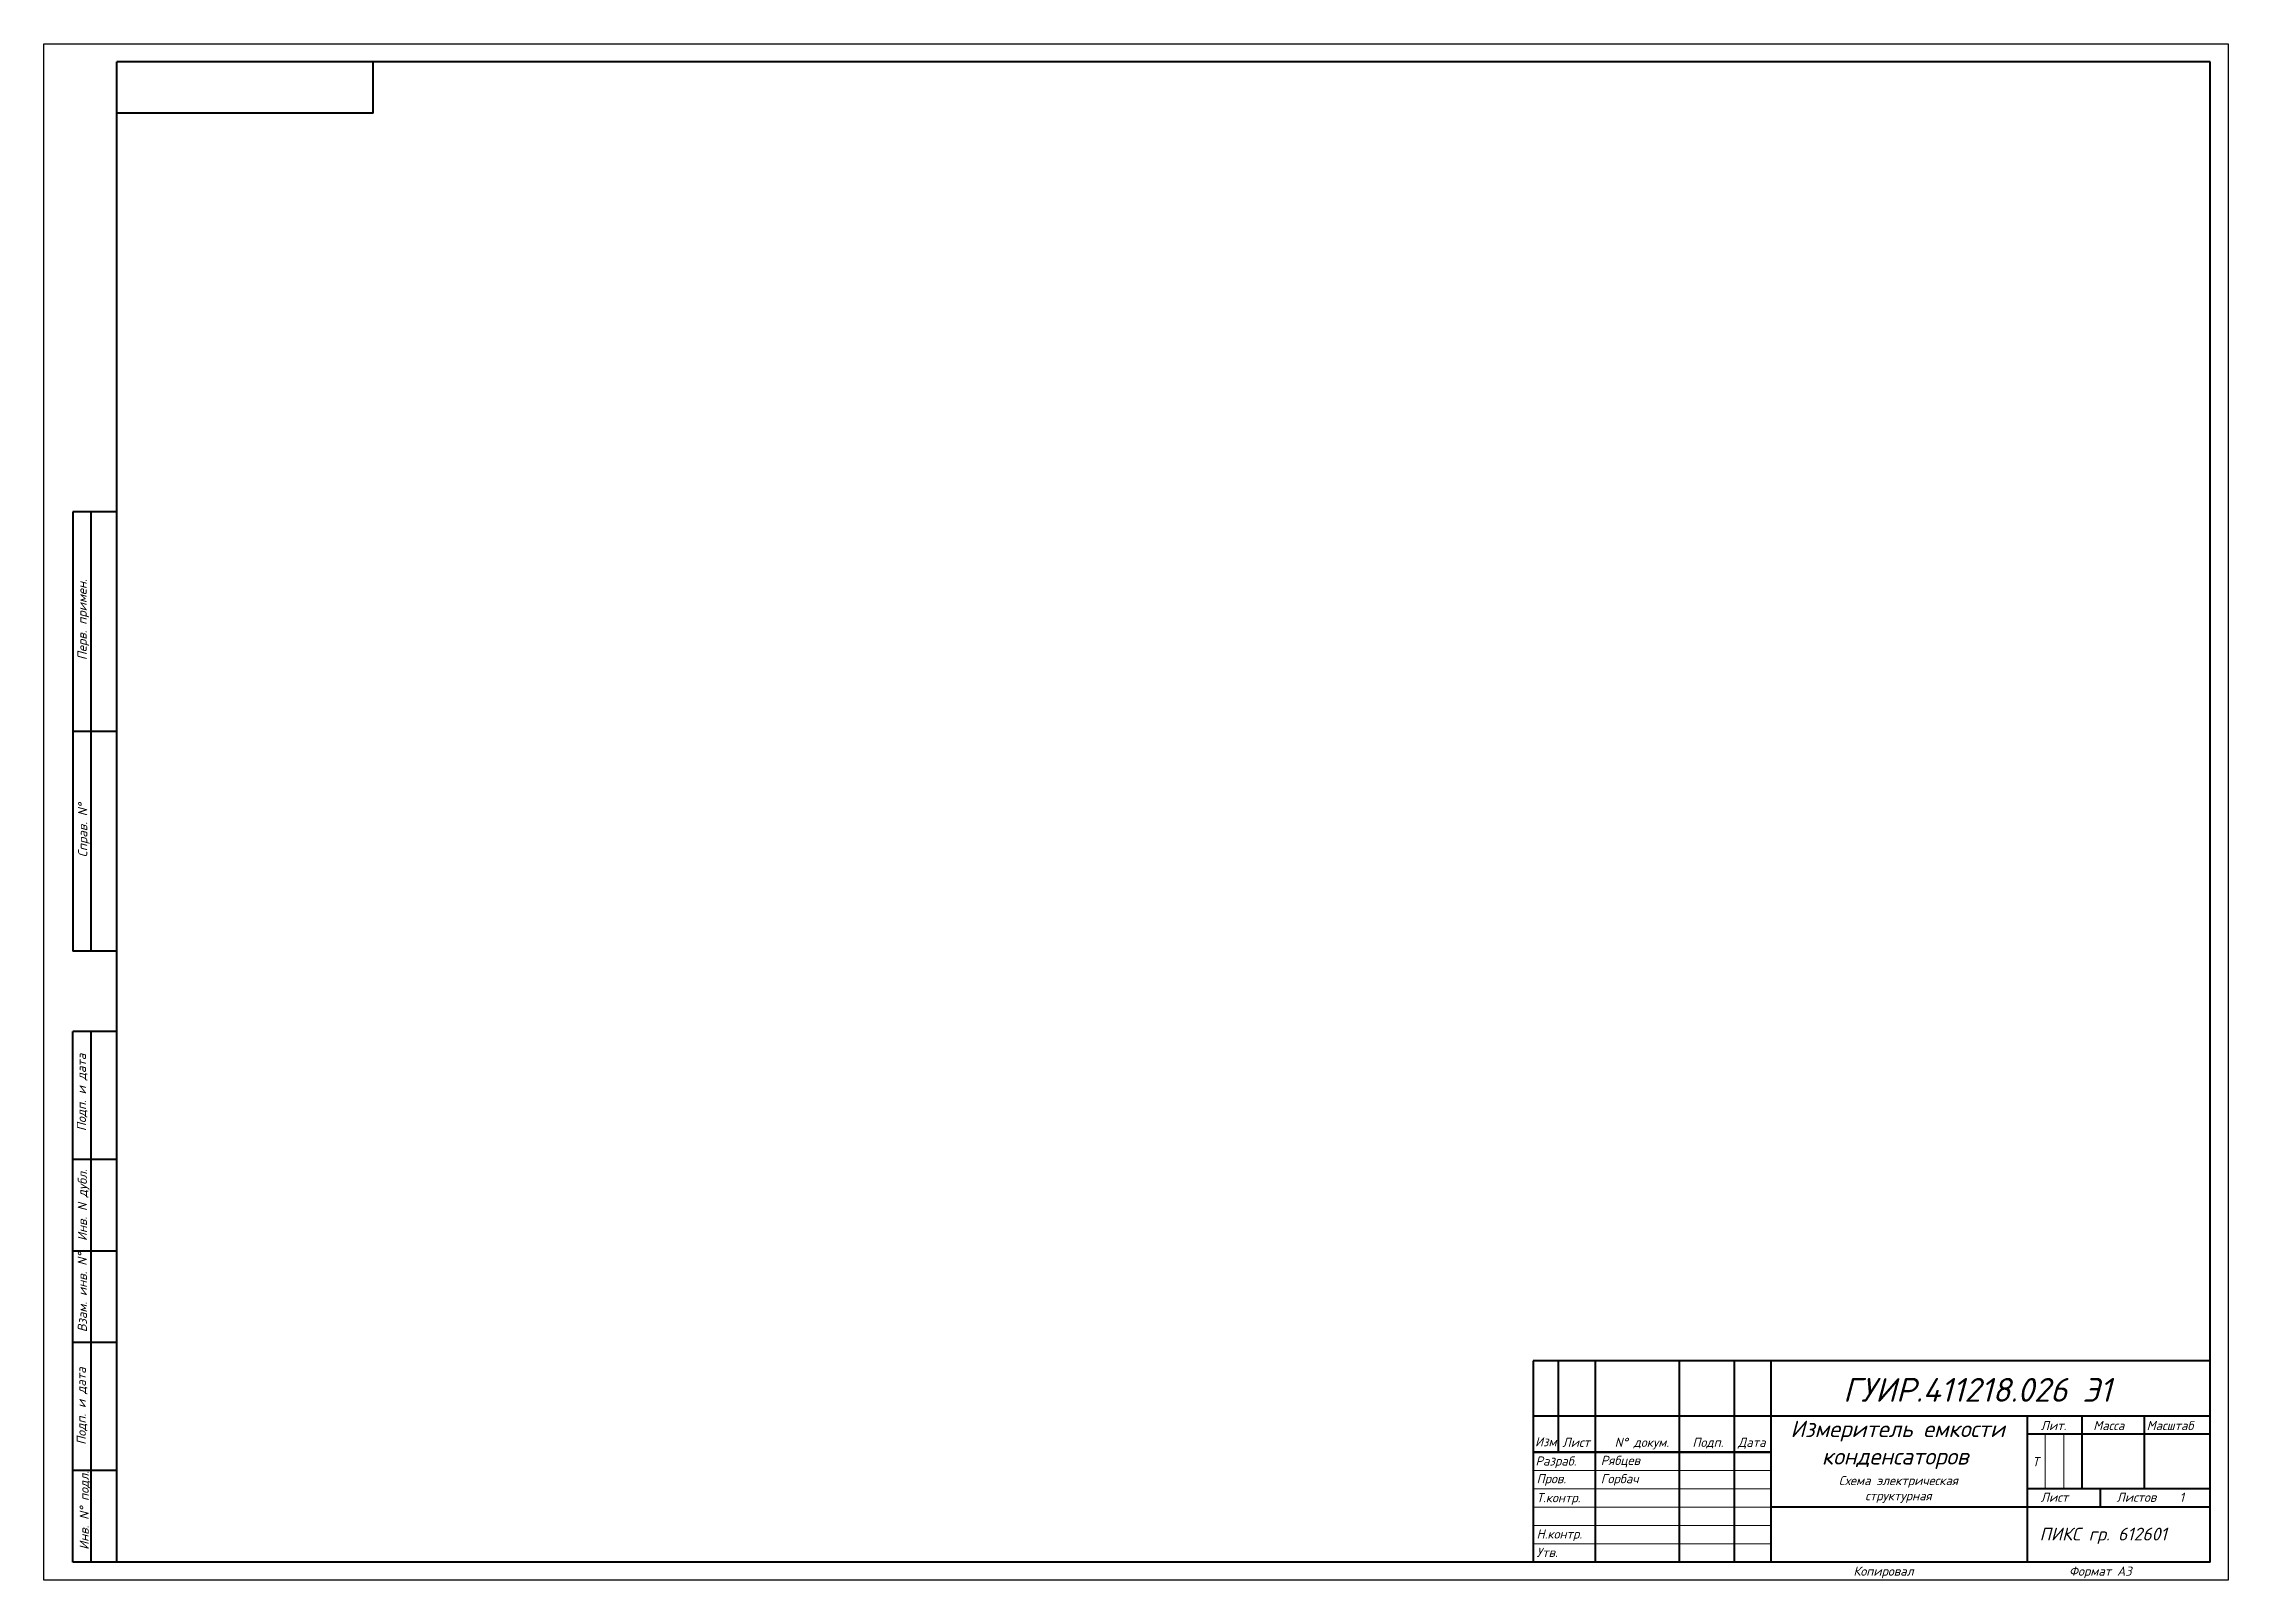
# Model space of a CAD drawing. Header units: millimetres. Extents: x 854 to 2227, y 131 to 625.
# Drawn here: x 854 to 1451, y 131 to 551 of the extents above; entities that cross this region are included whole.
import ezdxf

# ---------------------------------------------------------------- set-up
doc = ezdxf.new("R2010")
doc.units = ezdxf.units.MM
doc.layers.add('KONTUR', color=7, linetype='Continuous')
doc.layers.add('PDF _текст', color=7, linetype='Continuous')
for name, color, linetype, lineweight in [('Основная', 7, 'Continuous', 40), ('текст', 7, 'Continuous', 30), ('тонкая', 7, 'Continuous', 20)]:
    doc.layers.add(name, color=color, linetype=linetype, lineweight=lineweight)
doc.styles.add('PDF ISOCPEUR Italic', font='isocpeui.ttf')

msp = doc.modelspace()

# ---------------------------------------------------------------- texts
at = {"linetype": 'ByBlock', "insert": (1341.15, 159.44), "char_height": 2.5, "attachment_point": 1}
msp.add_mtext_dynamic_manual_height_columns('\\pxqc;{\\fISOCPEUR|b0|i1|c204|p34;Схема электрическая структурная}', width=39.7975, gutter_width=12.5, heights=[0], dxfattribs=at)
at = {"layer": 'PDF _текст', "attachment_point": 7, "style": 'PDF ISOCPEUR Italic'}
for s, insert, char_height in [('ГУИР.411218.026 Э1', (1345.93, 179.73), 6.5), ('\\pxql;Измеритель емкости\\P   конденсаторов', (1331.54, 161.34), 4.5)]:
    msp.add_mtext(s, dxfattribs=dict(at, insert=insert, char_height=char_height))
at = {"layer": 'текст', "style": 'PDF ISOCPEUR Italic'}
for s, p in [('Перв. примен.', (865.96, 382.43)), ('Справ. N%%d', (866.11, 328.55)), ('Подп. и дата', (865.78, 253.69)), ('Инв. N дубл.', (866.02, 223.66)), ('Взам. инв. N%%d', (866.02, 198.74)), ('Подп. и дата', (865.73, 167.95)), ('Инв. N%%D подл.', (866.52, 139.25))]:
    msp.add_text(s, height=2.5, rotation=90, dxfattribs=at).set_placement(p)
for s, p in [('Лит.', (1399.92, 171.98)), ('Масса', (1414.3, 171.98)), ('Масштаб', (1428.89, 171.98)), ('Изм', (1261.75, 167.53)), ('Лист', (1269.23, 167.38)), ('N%%D докум. ', (1283.51, 167.38)), ('Подп.', (1304.76, 167.38)), ('Дата', (1317.21, 167.38)), ('Разраб.', (1261.87, 162.28)), ('Рябцев', (1279.72, 162.45)), ('Пров.', (1262.17, 157.45)), ('Горбач', (1279.72, 157.45)), ('Т.контр.', (1262.17, 152.25)), ('Лист', (1399.92, 152.37)), ('Листов    1', (1420.65, 152.37)), ('Н.контр.', (1262.17, 142.33)), ('Утв.', (1262.17, 137.31)), ('Копировал', (1348.74, 132.17)), ('Формат А3', (1407.67, 132.17))]:
    msp.add_text(s, height=2.5, dxfattribs=at).set_placement(p)
at = {"layer": 'текст', "attachment_point": 7, "style": 'PDF ISOCPEUR Italic'}
for s, insert, char_height in [('Т', (1397.67, 162.09), 2.5), ('ПИКС гр. 612601', (1399.63, 140.86), 3.5)]:
    msp.add_mtext(s, dxfattribs=dict(at, insert=insert, char_height=char_height))

# ---------------------------------------------------------------- linework, layer by layer
at = {"lineweight": 50}
msp.add_line((1326.21, 165.92), (1261.21, 165.92), dxfattribs=at)
at = {"layer": 'KONTUR'}
for p, q in [((854.21, 130.92), (854.21, 550.92)), ((854.21, 550.92), (1451.21, 550.92)), ((1451.21, 550.92), (1451.21, 130.92)), ((1451.21, 130.92), (854.21, 130.92))]:
    msp.add_line(p, q, dxfattribs=at)
at = {"layer": 'Основная'}
for p, q in [((874.21, 175.92), (874.21, 545.92)), ((1446.21, 545.92), (874.21, 545.92)), ((944.21, 531.92), (944.21, 545.92)), ((1446.21, 135.92), (1446.21, 545.92)), ((944.21, 531.92), (874.21, 531.92)), ((862.21, 422.92), (862.21, 302.92)), ((874.21, 422.92), (862.21, 422.92)), ((867.21, 302.92), (867.21, 422.92)), ((874.21, 362.92), (862.21, 362.92)), ((874.21, 302.92), (862.21, 302.92)), ((862.21, 135.92), (862.21, 280.92)), ((874.21, 280.92), (862.21, 280.92)), ((867.21, 135.92), (867.21, 280.92)), ((874.21, 245.92), (862.21, 245.92)), ((874.21, 220.92), (862.21, 220.92)), ((874.21, 195.92), (862.21, 195.92)), ((1261.21, 190.92), (1261.21, 135.92)), ((1446.21, 190.92), (1261.21, 190.92)), ((1268.21, 165.92), (1268.21, 190.92)), ((1278.21, 190.92), (1278.21, 135.92)), ((1301.21, 135.92), (1301.21, 190.92)), ((1316.21, 190.92), (1316.21, 135.92)), ((1326.21, 190.92), (1326.21, 135.92)), ((874.21, 135.92), (874.21, 175.92)), ((1261.21, 175.92), (1446.21, 175.92)), ((1396.21, 175.92), (1396.21, 135.92)), ((1411.21, 175.92), (1411.21, 155.92)), ((1428.21, 175.92), (1428.21, 155.92)), ((1396.21, 170.92), (1446.21, 170.92)), ((874.21, 160.92), (862.21, 160.92)), ((1446.21, 155.92), (1396.21, 155.92)), ((1416.21, 155.92), (1416.21, 150.92)), ((1446.21, 150.92), (1326.21, 150.92)), ((1446.21, 135.92), (862.21, 135.92))]:
    msp.add_line(p, q, dxfattribs=at)
at = {"layer": 'тонкая'}
for p, q in [((1401.19, 170.71), (1401.19, 155.92)), ((1406.27, 170.71), (1406.27, 155.92)), ((1261.21, 160.92), (1326.21, 160.92)), ((1326.21, 155.92), (1261.21, 155.92)), ((1326.21, 150.92), (1261.21, 150.92))]:
    msp.add_line(p, q, dxfattribs=at)
for points in [[(1261.21, 145.92), (1326.21, 145.92)], [(1261.21, 140.92), (1326.21, 140.92)]]:
    msp.add_lwpolyline(points, dxfattribs=at)

msp.set_redraw_order([(e.dxf.handle, doc.entitydb.next_handle()) for e in msp.query("TEXT MTEXT ATTDEF DIMENSION ARC_DIMENSION")])  # texts and dimensions are drawn at this point

doc.saveas('drawing.dxf')
